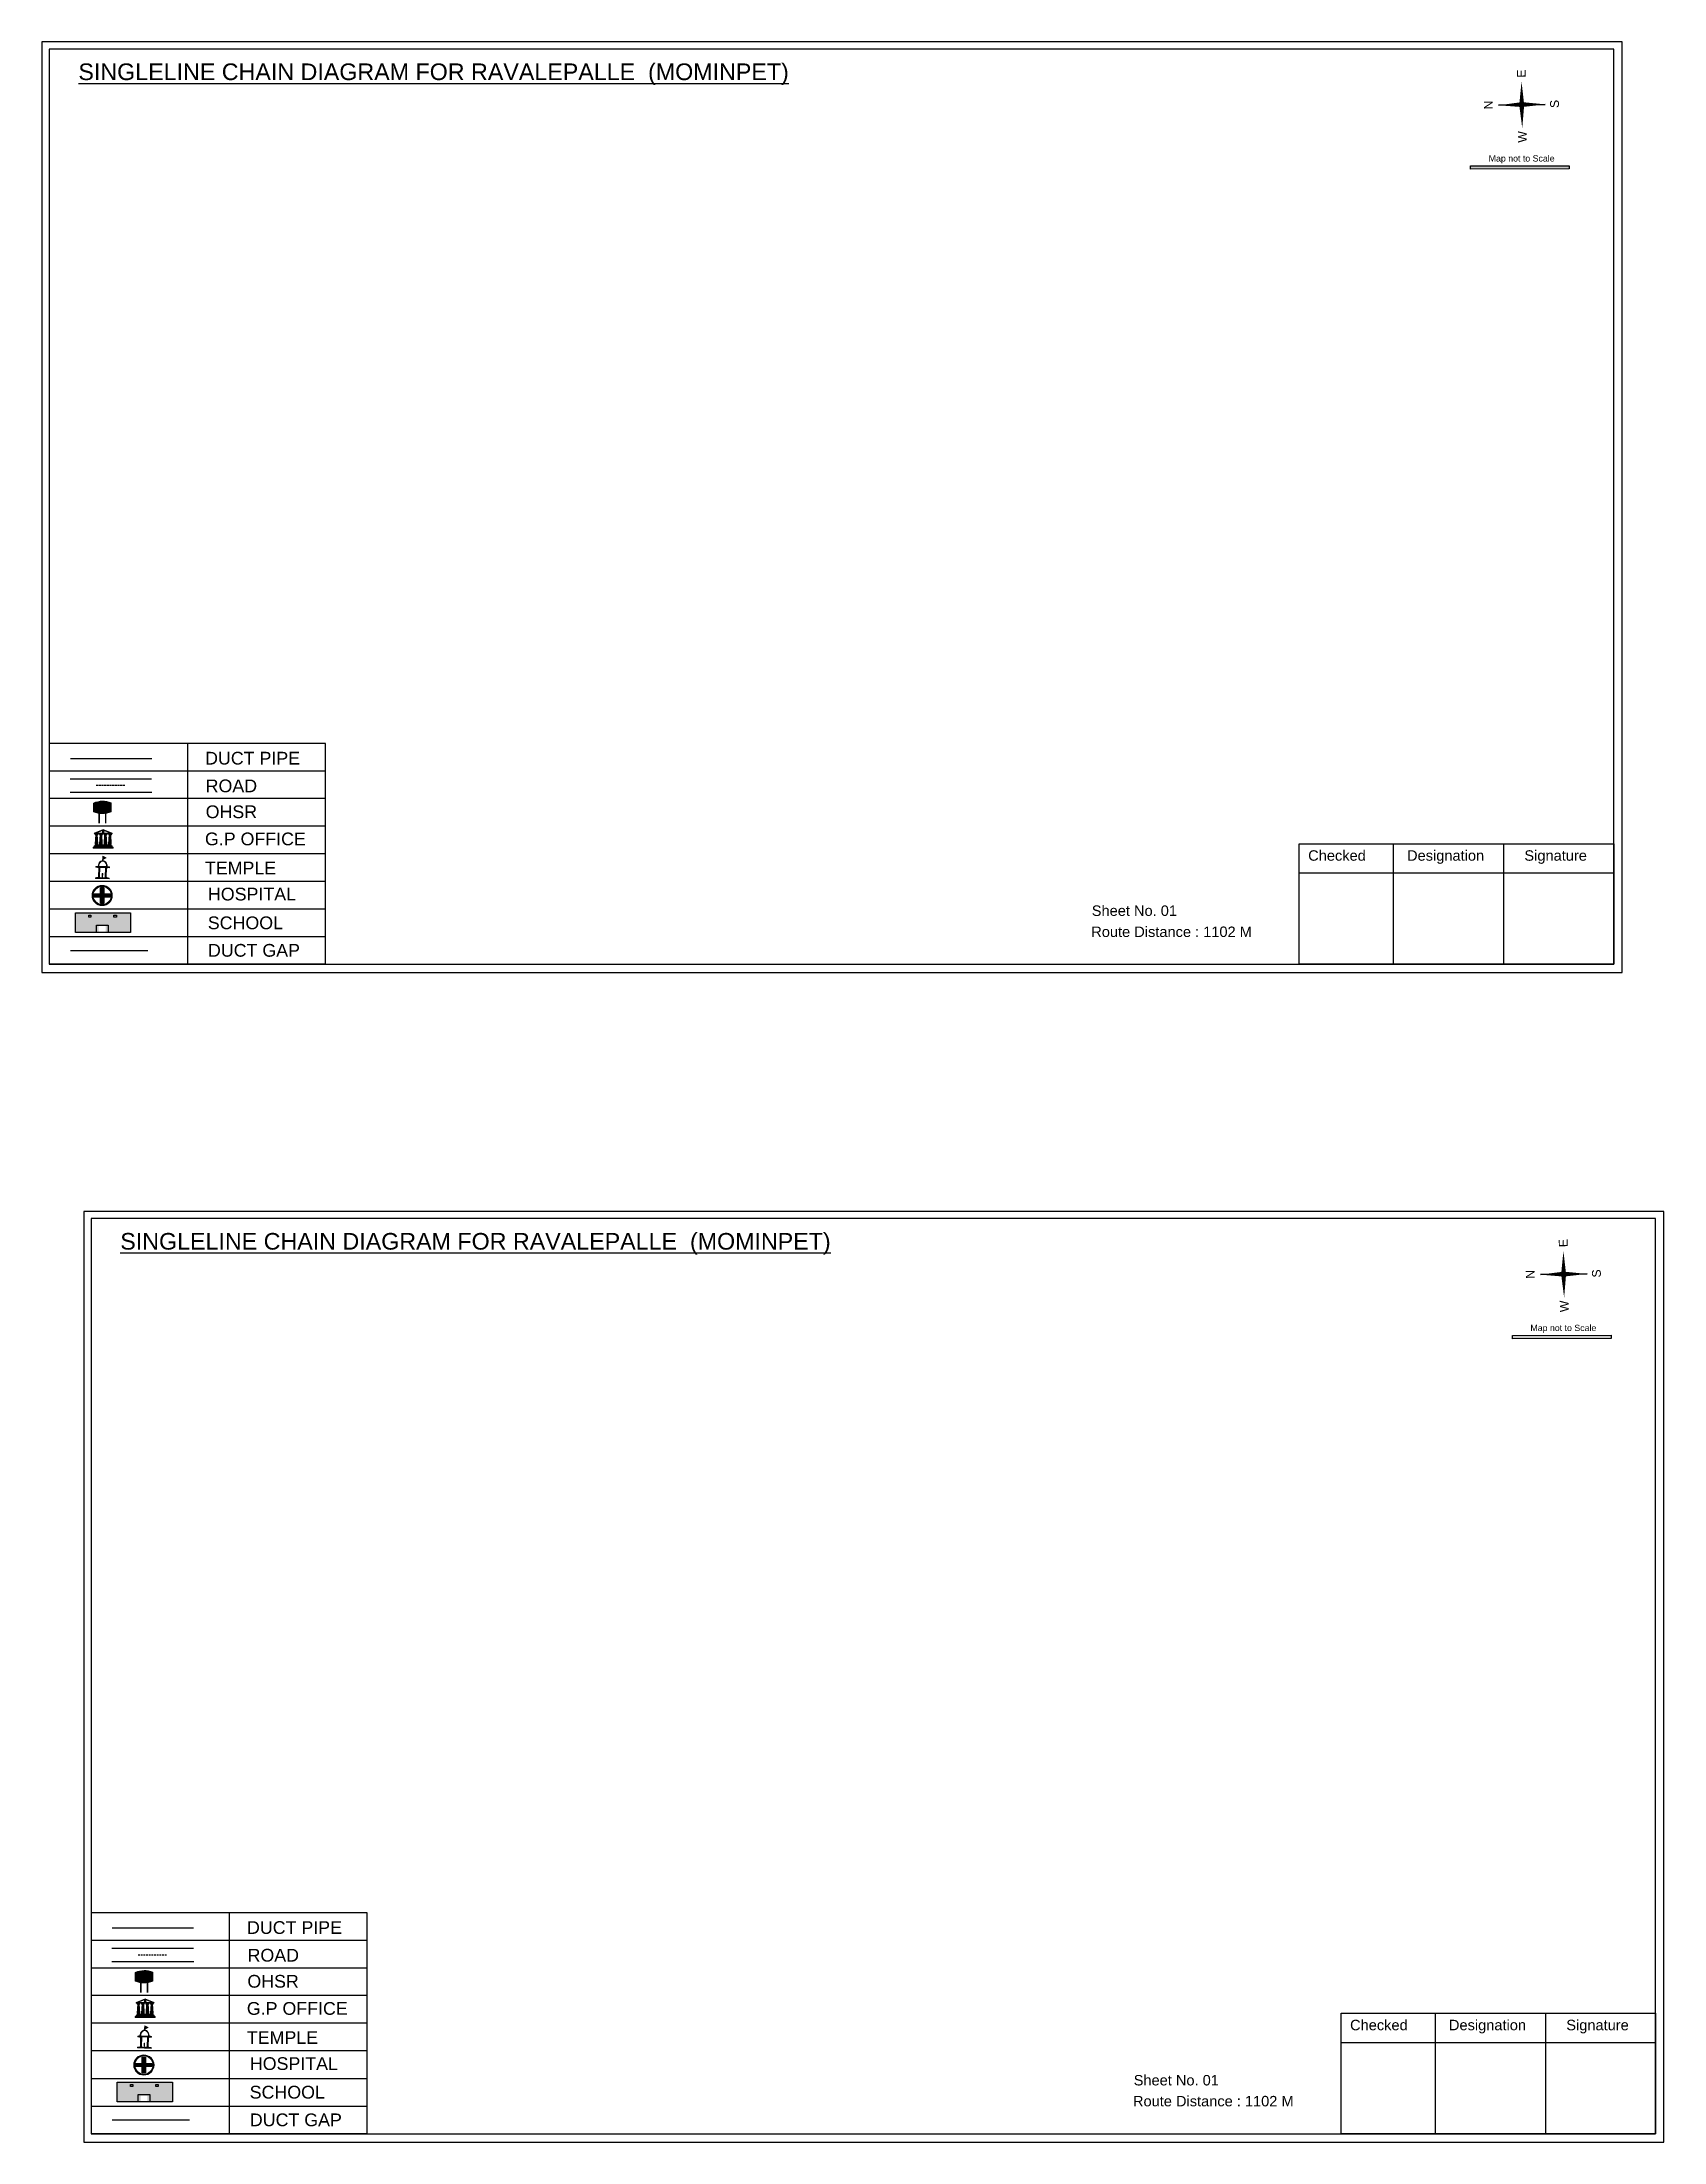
# Model space of a CAD drawing. Header units: inches. Extents: x -117 to 51867, y -12715 to 3423.
# Drawn here: x 45946 to 46860, y -11413 to -10229 of the extents above; entities that cross this region are included whole.
import ezdxf

# ---------------------------------------------------------------- set-up
doc = ezdxf.new("R2010")
doc.units = ezdxf.units.IN
doc.header["$MEASUREMENT"] = 0
doc.linetypes.add('DASHEDX2', pattern=[1.5, 1, -0.5])
doc.layers.add('LANDMARK', color=7, linetype='Continuous')
doc.layers.add('OHT', color=7, linetype='Continuous')
doc.styles.get("Standard").update_dxf_attribs({"font": 'arial.ttf'})

msp = doc.modelspace()

# ---------------------------------------------------------------- texts
at = {"color": 242, "true_color": 0xcd2027}
for p in [(45966.3, -10250.4), (45989.9, -10909.6)]:
    msp.add_text('%%USINGLELINE CHAIN DIAGRAM FOR RAVALEPALLE  (MOMINPET)', height=9.375, dxfattribs=at).set_placement(p)
for s, p in [('E', (46781.7, -10249)), ('S', (46800.4, -10266.1)), ('N', (46763.1, -10266.9)), ('W', (46782.3, -10285.6)), ('E', (46805.3, -10908.2)), ('N', (46786.7, -10926)), ('S', (46824, -10925.3)), ('W', (46805.9, -10944.8))]:
    msp.add_text(s, height=4.95, rotation=91.0063).set_placement(p)
for s, height, p in [('Map not to Scale', 3.542, (46760.8, -10296.3)), ('DUCT PIPE', 7.18, (46037.7, -10636.2)), ('ROAD ', 7.18, (46038, -10651.8)), ('OHSR', 7.18, (46038, -10666.4)), ('G.P OFFICE', 7.18, (46037.6, -10681.7)), ('Checked', 5.89, (46659.1, -10690.4)), ('Designation', 5.886, (46714.8, -10690.4)), ('Signature', 5.89, (46780.9, -10690.4)), ('TEMPLE', 7.18, (46037.6, -10698.1)), ('HOSPITAL', 7.18, (46039.3, -10712.8)), ('SCHOOL', 7.18, (46039.2, -10729)), ('Sheet No. 01', 5.886, (46537.2, -10721.5)), ('Route Distance : 1102 M', 5.886, (46536.9, -10733.4)), ('DUCT GAP', 7.18, (46039.3, -10744.5)), ('Map not to Scale', 3.542, (46784.3, -10955.5)), ('DUCT PIPE', 7.18, (46061.3, -11295.3)), ('ROAD ', 7.18, (46061.6, -11310.9)), ('OHSR', 7.18, (46061.5, -11325.6)), ('G.P OFFICE', 7.18, (46061.2, -11340.9)), ('TEMPLE', 7.18, (46061.2, -11357.3)), ('Checked', 5.89, (46682.7, -11349.6)), ('Designation', 5.886, (46738.4, -11349.6)), ('Signature', 5.89, (46804.5, -11349.6)), ('HOSPITAL', 7.18, (46062.9, -11372)), ('Sheet No. 01', 5.886, (46560.8, -11380.7)), ('SCHOOL', 7.18, (46062.8, -11388.1)), ('Route Distance : 1102 M', 5.886, (46560.4, -11392.5)), ('DUCT GAP', 7.18, (46062.9, -11403.7))]:
    msp.add_text(s, height=height).set_placement(p)

# ---------------------------------------------------------------- blocks, each defined once
blk = doc.blocks.new('OHT')
at = {"linetype": 'Continuous', "lineweight": 0, "true_color": 0x0ffffc}
blk.add_hatch(color=4, dxfattribs=at).paths.add_polyline_path([(0.012, 1), (0, 1, 0.101323), (-0.4, 0.916), (-0.4, 0.525, 0.194075), (0.399, 0.521), (0.399, 0.921, 0.097877)])
at = {"color": 4, "linetype": 'Continuous', "lineweight": 0, "true_color": 0x0ffffc, "flags": 128}
for points in [[(-0.4, 0.525), (-0.4, 0.916)], [(0.399, 0.521), (0.399, 0.921)]]:
    blk.add_lwpolyline(points, dxfattribs=at)
at = {"color": 4, "linetype": 'Continuous', "lineweight": 0, "true_color": 0x0ffffc, "const_width": 0.075, "flags": 128}
for points in [[(-0.15, 0), (-0.15, 0.475)], [(0.15, 0), (0.15, 0.473)]]:
    blk.add_lwpolyline(points, dxfattribs=at)
at = {"color": 4, "linetype": 'Continuous', "lineweight": 0, "true_color": 0x0ffffc}
for centre, radius, start, end in [((0.006, -0.019), 1.019, 67.31091, 113.47108), ((0.004, 1.513), 1.068, 247.76824, 291.70073)]:
    blk.add_arc(centre, radius, start, end, dxfattribs=at)
blk = doc.blocks.new('Government_Office')
at = {"linetype": 'Continuous', "lineweight": 0, "true_color": 0xff0000}
for points in [[(-0.5, 0.05), (0.5, 0.05), (0.5, 0), (-0.5, 0)], [(-0.45, 0.08), (-0.45, 0.12), (0.45, 0.12), (0.45, 0.08)], [(-0.4, 0.14), (-0.4, 0.18), (0.4, 0.18), (0.4, 0.14)]]:
    blk.add_hatch(color=1, dxfattribs=at).paths.add_polyline_path(points)
h = blk.add_hatch(color=1, dxfattribs=at)
h.paths.add_polyline_path([(0.44, 0.72), (0.45, 0.75), (0, 0.93), (-0.45, 0.75), (-0.44, 0.72)])
h.paths.add_polyline_path([(0.36, 0.75), (-0.36, 0.75), (0, 0.9)], flags=16)
h.paths.add_polyline_path([(0, 0.78, -1), (0, 0.87, -1)], flags=0)
h = blk.add_hatch(color=1, dxfattribs=at)
edge = h.paths.add_edge_path()
edge.add_line((-0.27, 0.2), (-0.3, 0.68))
edge.add_line((-0.3, 0.68), (-0.29, 0.68))
edge.add_arc((-0.28, 0.69), 0.0176, 225.304, 441.5659)
edge.add_line((-0.28, 0.7), (-0.39, 0.7))
edge.add_arc((-0.39, 0.69), 0.0176, 98.4341, 314.696)
edge.add_line((-0.38, 0.68), (-0.37, 0.68))
edge.add_line((-0.37, 0.68), (-0.4, 0.2))
edge.add_line((-0.4, 0.2), (-0.27, 0.2))
h = blk.add_hatch(color=1, dxfattribs=at)
edge = h.paths.add_edge_path()
edge.add_line((-0.05, 0.2), (-0.07, 0.68))
edge.add_line((-0.07, 0.68), (-0.07, 0.68))
edge.add_arc((-0.05, 0.69), 0.0176, 225.304, 441.5659)
edge.add_line((-0.05, 0.7), (-0.17, 0.7))
edge.add_arc((-0.17, 0.69), 0.0176, 98.4341, 314.696)
edge.add_line((-0.16, 0.68), (-0.15, 0.68))
edge.add_line((-0.15, 0.68), (-0.18, 0.2))
edge.add_line((-0.18, 0.2), (-0.05, 0.2))
h = blk.add_hatch(color=1, dxfattribs=at)
edge = h.paths.add_edge_path()
edge.add_arc((0, 0.83), 0.0467, 90, 270)
edge.add_arc((0, 0.83), 0.0467, 270, 450)
h = blk.add_hatch(color=1, dxfattribs=at)
edge = h.paths.add_edge_path()
edge.add_line((0.18, 0.2), (0.15, 0.68))
edge.add_line((0.15, 0.68), (0.16, 0.68))
edge.add_arc((0.17, 0.69), 0.0176, 225.304, 441.5659)
edge.add_line((0.17, 0.7), (0.05, 0.7))
edge.add_arc((0.05, 0.69), 0.0176, 98.4341, 314.696)
edge.add_line((0.07, 0.68), (0.07, 0.68))
edge.add_line((0.07, 0.68), (0.05, 0.2))
edge.add_line((0.05, 0.2), (0.18, 0.2))
h = blk.add_hatch(color=1, dxfattribs=at)
edge = h.paths.add_edge_path()
edge.add_line((0.4, 0.2), (0.37, 0.68))
edge.add_line((0.37, 0.68), (0.38, 0.68))
edge.add_arc((0.39, 0.69), 0.0176, 225.304, 441.5659)
edge.add_line((0.4, 0.7), (0.28, 0.7))
edge.add_arc((0.28, 0.69), 0.0176, 98.4341, 314.696)
edge.add_line((0.29, 0.68), (0.3, 0.68))
edge.add_line((0.3, 0.68), (0.27, 0.2))
edge.add_line((0.27, 0.2), (0.4, 0.2))
at = {"color": 1, "linetype": 'Continuous', "lineweight": 0, "true_color": 0xff0000, "flags": 128}
for points in [[(-0.5, 0.05), (0.5, 0.05), (0.5, 0), (-0.5, 0)], [(-0.45, 0.75), (-0.44, 0.72), (0.44, 0.72), (0.45, 0.75), (0, 0.93)], [(-0.45, 0.08), (-0.45, 0.12), (0.45, 0.12), (0.45, 0.08)], [(-0.4, 0.14), (-0.4, 0.18), (0.4, 0.18), (0.4, 0.14)], [(-0.36, 0.75), (0.36, 0.75), (0, 0.9)]]:
    blk.add_lwpolyline(points, close=True, dxfattribs=at)
for points in [[(-0.27, 0.2), (-0.3, 0.68), (-0.29, 0.68, 1.379694), (-0.28, 0.7), (-0.39, 0.7, 1.379694), (-0.38, 0.68), (-0.37, 0.68), (-0.4, 0.2)], [(-0.05, 0.2), (-0.07, 0.68), (-0.07, 0.68, 1.379694), (-0.05, 0.7), (-0.17, 0.7, 1.379694), (-0.16, 0.68), (-0.15, 0.68), (-0.18, 0.2)], [(0, 0.87, 1), (0, 0.78, 1)], [(0.18, 0.2), (0.15, 0.68), (0.16, 0.68, 1.379694), (0.17, 0.7), (0.05, 0.7, 1.379694), (0.07, 0.68), (0.07, 0.68), (0.05, 0.2)], [(0.4, 0.2), (0.37, 0.68), (0.38, 0.68, 1.379694), (0.4, 0.7), (0.28, 0.7, 1.379694), (0.29, 0.68), (0.3, 0.68), (0.27, 0.2)]]:
    blk.add_lwpolyline(points, format="xyb", close=True, dxfattribs=at)
blk = doc.blocks.new('Temple')
at = {"linetype": 'Continuous', "lineweight": 0, "true_color": 0xe66000}
blk.add_hatch(color=32, dxfattribs=at).paths.add_polyline_path([(-0.006, 1), (0.147, 0.931), (0, 0.85)])
at = {"linetype": 'Continuous', "lineweight": 0, "true_color": 0xff0000}
h = blk.add_hatch(color=1, dxfattribs=at)
edge = h.paths.add_edge_path()
edge.add_line((0.175, 0.49), (0.225, 0.49))
edge.add_line((0.225, 0.49), (0.225, 0.497))
edge.add_line((0.225, 0.497), (0.307, 0.497))
edge.add_line((0.307, 0.497), (0.307, 0.533))
edge.add_line((0.307, 0.533), (0.257, 0.533))
edge.add_line((0.257, 0.533), (0.257, 0.54))
edge.add_line((0.257, 0.54), (0.2, 0.54))
edge.add_spline(control_points=[(0.2, 0.54), (0.2, 0.589), (0.19, 0.638), (0.142, 0.743), (0.092, 0.79), (0.027, 0.805), (0.02, 0.806), (0.012, 0.806)], knot_values=[4.712389, 4.712389, 4.712389, 4.712389, 5.278166, 5.278166, 6.117402, 6.117402, 6.223801, 6.223801, 6.223801, 6.223801], degree=3, periodic=0)
edge.add_line((0.012, 0.806), (0.012, 0.79))
edge.add_line((0.012, 0.79), (-0.012, 0.79))
edge.add_line((-0.012, 0.79), (-0.012, 0.806))
edge.add_spline(control_points=[(-0.012, 0.806), (-0.055, 0.802), (-0.096, 0.781), (-0.171, 0.699), (-0.197, 0.628), (-0.2, 0.55), (-0.2, 0.545), (-0.2, 0.54)], knot_values=[6.343965, 6.343965, 6.343965, 6.343965, 6.956638, 6.956638, 7.795874, 7.795874, 7.853982, 7.853982, 7.853982, 7.853982], degree=3, periodic=0)
edge.add_line((-0.2, 0.54), (-0.257, 0.54))
edge.add_line((-0.257, 0.54), (-0.257, 0.533))
edge.add_line((-0.257, 0.533), (-0.307, 0.533))
edge.add_line((-0.307, 0.533), (-0.307, 0.497))
edge.add_line((-0.307, 0.497), (-0.225, 0.497))
edge.add_line((-0.225, 0.497), (-0.225, 0.49))
edge.add_line((-0.225, 0.49), (-0.175, 0.49))
edge.add_line((-0.175, 0.49), (-0.175, 0.07))
edge.add_arc((-0.205, 0.07), 0.03, -90, 0, ccw=False)
edge.add_line((-0.205, 0.04), (-0.257, 0.04))
edge.add_line((-0.257, 0.04), (-0.257, 0.033))
edge.add_line((-0.257, 0.033), (-0.307, 0.033))
edge.add_line((-0.307, 0.033), (-0.307, 0))
edge.add_line((-0.307, 0), (0.307, 0))
edge.add_line((0.307, 0), (0.307, 0.033))
edge.add_line((0.307, 0.033), (0.257, 0.033))
edge.add_line((0.257, 0.033), (0.257, 0.04))
edge.add_line((0.257, 0.04), (0.205, 0.04))
edge.add_arc((0.205, 0.07), 0.03, 180, 270, ccw=False)
edge.add_line((0.175, 0.07), (0.175, 0.49))
h.paths.add_polyline_path([(0.125, 0.07, -0.414214), (0.095, 0.04), (0.05, 0.04), (0.05, 0.033), (-0.05, 0.033), (-0.05, 0.04), (-0.095, 0.04, -0.414214), (-0.125, 0.07), (-0.125, 0.497), (0.125, 0.497)], flags=16)
edge = h.paths.add_edge_path(flags=16)
edge.add_ellipse((0, 0.54), major_axis=(0, 0.242), ratio=0.722808, start_angle=270, end_angle=450, ccw=False)
edge.add_line((0.175, 0.54), (-0.175, 0.54))
h.paths.add_polyline_path([(0.012, 0.23), (0.012, 0.07), (-0.012, 0.07), (-0.012, 0.23)], flags=0)
h = blk.add_hatch(color=1, dxfattribs=at)
edge = h.paths.add_edge_path()
edge.add_line((0.012, 0.857), (0, 0.85))
edge.add_line((0, 0.85), (-0.003, 0.925))
edge.add_line((-0.003, 0.925), (-0.012, 0.925))
edge.add_line((-0.012, 0.925), (-0.012, 0.806))
edge.add_spline(control_points=[(-0.012, 0.806), (-0.004, 0.807), (0.004, 0.807), (0.012, 0.806)], knot_values=[6.223801, 6.223801, 6.223801, 6.223801, 6.343965, 6.343965, 6.343965, 6.343965], degree=3, periodic=0)
edge.add_line((0.012, 0.806), (0.012, 0.857))
h = blk.add_hatch(color=1, dxfattribs=at)
edge = h.paths.add_edge_path()
edge.add_line((0.012, 0.79), (0.012, 0.806))
edge.add_spline(control_points=[(0.012, 0.806), (0.004, 0.807), (-0.004, 0.807), (-0.012, 0.806)], knot_values=[6.223801, 6.223801, 6.223801, 6.223801, 6.343965, 6.343965, 6.343965, 6.343965], degree=3, periodic=0)
edge.add_line((-0.012, 0.806), (-0.012, 0.79))
edge.add_line((-0.012, 0.79), (0.012, 0.79))
at = {"color": 32, "linetype": 'Continuous', "lineweight": 0, "true_color": 0xe66000, "flags": 128}
blk.add_lwpolyline([(-0.006, 1), (0.147, 0.931), (0, 0.85), (-0.006, 1)], dxfattribs=at)
at = {"color": 1, "linetype": 'Continuous', "lineweight": 0, "true_color": 0xff0000, "flags": 128}
blk.add_lwpolyline([(0.2, 0.54), (0.257, 0.54), (0.257, 0.533), (0.307, 0.533), (0.307, 0.497), (0.225, 0.497), (0.225, 0.49), (0.175, 0.49), (0.175, 0.07, 0.414214), (0.205, 0.04), (0.257, 0.04), (0.257, 0.033), (0.307, 0.033), (0.307, 0), (-0.307, 0), (-0.307, 0.033), (-0.257, 0.033), (-0.257, 0.04), (-0.205, 0.04, 0.414214), (-0.175, 0.07), (-0.175, 0.49), (-0.225, 0.49), (-0.225, 0.497), (-0.307, 0.497), (-0.307, 0.533), (-0.257, 0.533), (-0.257, 0.54), (-0.2, 0.54)], format="xyb", dxfattribs=at)
blk.add_lwpolyline([(-0.175, 0.54), (0.175, 0.54)], dxfattribs=at)
blk.add_lwpolyline([(0.125, 0.497), (0.125, 0.07, -0.414214), (0.095, 0.04), (0.05, 0.04), (0.05, 0.033), (-0.05, 0.033), (-0.05, 0.04), (-0.095, 0.04, -0.414214), (-0.125, 0.07), (-0.125, 0.497)], format="xyb", close=True, dxfattribs=at)
for points in [[(0.012, 0.925), (-0.012, 0.925), (-0.012, 0.79), (0.012, 0.79)], [(0.012, 0.23), (-0.012, 0.23), (-0.012, 0.07), (0.012, 0.07)]]:
    blk.add_lwpolyline(points, close=True, dxfattribs=at)
at = {"color": 1, "linetype": 'Continuous', "lineweight": 0, "true_color": 0xff0000}
blk.add_ellipse((0, 0.54), major_axis=(0, 0.242), ratio=0.722808, start_param=4.712389, end_param=7.853982, dxfattribs=at)
blk.add_open_spline([(0.2, 0.54), (0.2, 0.589), (0.19, 0.638), (0.142, 0.743), (0.092, 0.79), (-0.023, 0.816), (-0.085, 0.794), (-0.171, 0.699), (-0.197, 0.628), (-0.2, 0.55), (-0.2, 0.545), (-0.2, 0.54)], degree=3, knots=[4.712389, 4.712389, 4.712389, 4.712389, 5.278166, 5.278166, 6.117402, 6.117402, 6.956638, 6.956638, 7.795874, 7.795874, 7.853982, 7.853982, 7.853982, 7.853982], dxfattribs=at)
blk = doc.blocks.new('*U112')
at = {"color": 0, "linetype": 'DASHEDX2', "transparency": 16777216}
blk.add_line((-8.2, 0), (8, 0), dxfattribs=at)
blk = doc.blocks.new('Hospital')
at = {"linetype": 'Continuous', "lineweight": 0, "true_color": 0x000000}
h = blk.add_hatch(color=18, dxfattribs=at)
h.paths.add_polyline_path([(-0.5, 0, 1), (0.5, 0, 1)])
h.paths.add_polyline_path([(0.45, 0, -1), (-0.45, 0, -1)], flags=16)
at = {"linetype": 'Continuous', "true_color": 0xff0000}
blk.add_hatch(color=1, dxfattribs=at).paths.add_polyline_path([(-0.39, 0.08), (-0.08, 0.08), (-0.08, 0.39), (0.08, 0.39), (0.08, 0.08), (0.39, 0.08), (0.39, -0.08), (0.08, -0.08), (0.08, -0.39), (-0.08, -0.39), (-0.08, -0.08), (-0.39, -0.08)])
at = {"color": 1, "linetype": 'Continuous', "true_color": 0xff0000, "flags": 128}
blk.add_lwpolyline([(-0.39, 0.08), (-0.08, 0.08), (-0.08, 0.39), (0.08, 0.39), (0.08, 0.08), (0.39, 0.08), (0.39, -0.08), (0.08, -0.08), (0.08, -0.39), (-0.08, -0.39), (-0.08, -0.08), (-0.39, -0.08)], close=True, dxfattribs=at)
at = {"color": 18, "linetype": 'Continuous', "lineweight": 0, "true_color": 0x000000}
for radius in [0.5, 0.446]:
    blk.add_circle((0, 0), radius, dxfattribs=at)
blk = doc.blocks.new('*U102')
at = {"color": 0, "linetype": 'DASHEDX2', "transparency": 16777216}
blk.add_line((-8.2, 0), (8, 0), dxfattribs=at)

# ---------------------------------------------------------------- hatches: boundary and pattern name
at = {"true_color": 0x0093dd}
h = msp.add_hatch(color=142, dxfattribs=at)
h.dxf.hatch_style = 1
h.paths.add_polyline_path([(46750.6, -10298.8), (46750.6, -10300.7), (46806.1, -10300.5), (46806.1, -10298.7)])
at = {"true_color": 0xc8c92d}
h = msp.add_hatch(color=52, dxfattribs=at)
h.dxf.hatch_style = 1
h.paths.add_polyline_path([(45970.8, -10719.7), (45964.6, -10719.7), (45964.6, -10730.8), (45970.8, -10730.8)])
h.paths.add_polyline_path([(45995.6, -10719.7), (45989.5, -10719.7), (45989.5, -10730.8), (45995.6, -10730.8)])
at = {"true_color": 0x293189}
h = msp.add_hatch(color=177, dxfattribs=at)
h.dxf.hatch_style = 1
h.paths.add_polyline_path([(45989.5, -10719.7), (45970.8, -10719.7), (45970.8, -10730.8), (45977.8, -10730.8), (45977.8, -10727.2), (45981.6, -10727.2), (45981.6, -10730.8), (45989.5, -10730.8)])
h.paths.add_polyline_path([(45973.4, -10722.2), (45972.1, -10722.2), (45972.1, -10721), (45973.4, -10721)], flags=16)
h.paths.add_polyline_path([(45986.3, -10722.2), (45986.3, -10721), (45987.7, -10721), (45987.7, -10722.2)], flags=16)
at = {"true_color": 0x0093dd}
h = msp.add_hatch(color=142, dxfattribs=at)
h.dxf.hatch_style = 1
h.paths.add_polyline_path([(46774.2, -10958), (46774.2, -10959.8), (46829.7, -10959.7), (46829.7, -10957.8)])
at = {"true_color": 0xc8c92d}
h = msp.add_hatch(color=52, dxfattribs=at)
h.dxf.hatch_style = 1
h.paths.add_polyline_path([(45994.4, -11378.9), (45988.2, -11378.9), (45988.2, -11390), (45994.4, -11390)])
h.paths.add_polyline_path([(46019.2, -11378.9), (46013, -11378.9), (46013, -11390), (46019.2, -11390)])
at = {"true_color": 0x293189}
h = msp.add_hatch(color=177, dxfattribs=at)
h.dxf.hatch_style = 1
h.paths.add_polyline_path([(46013, -11378.9), (45994.4, -11378.9), (45994.4, -11390), (46001.4, -11390), (46001.4, -11386.4), (46005.2, -11386.4), (46005.2, -11390), (46013, -11390)])
h.paths.add_polyline_path([(45997, -11381.4), (45995.7, -11381.4), (45995.7, -11380.1), (45997, -11380.1)], flags=16)
h.paths.add_polyline_path([(46009.9, -11381.4), (46009.9, -11380.1), (46011.3, -11380.1), (46011.3, -11381.4)], flags=16)

# ---------------------------------------------------------------- linework, layer by layer
for p, q in [((46792.7, -10264.1), (46766.4, -10264.6)), ((46766.4, -10264.6), (46792.7, -10264.1)), ((46792.7, -10264.1), (46766.4, -10264.6)), ((46779.5, -10264.3), (46792.7, -10264.1)), ((45949.9, -10624.3), (45949.9, -10747.5)), ((46027.7, -10624.3), (46027.7, -10748.7)), ((46105.5, -10639.9), (45949.9, -10639.9)), ((45961.6, -10644.2), (46007.5, -10644.2)), ((45961.6, -10651.7), (46007.7, -10651.7)), ((46105.5, -10655.4), (45949.9, -10655.4)), ((46105.5, -10671), (45949.9, -10671)), ((46105.5, -10686.5), (45949.9, -10686.5)), ((46105.5, -10702.1), (45949.9, -10702.1)), ((45949.9, -10717.6), (46105.5, -10717.6)), ((45949.9, -10733.2), (46105.5, -10733.2)), ((45949.9, -10747.5), (45949.9, -10748.7)), ((45949.9, -10747.8), (45949.9, -10748.7)), ((46105.5, -10748.7), (45949.9, -10748.7)), ((46816.2, -10923.3), (46789.9, -10923.7)), ((46789.9, -10923.7), (46816.2, -10923.3)), ((46816.2, -10923.3), (46789.9, -10923.7)), ((46803.1, -10923.5), (46816.2, -10923.3)), ((45973.5, -11283.5), (45973.5, -11406.7)), ((46051.3, -11283.5), (46051.3, -11407.9)), ((46129, -11299), (45973.5, -11299)), ((45985.2, -11303.3), (46031.1, -11303.3)), ((46129, -11314.6), (45973.5, -11314.6)), ((45985.2, -11310.8), (46031.3, -11310.8)), ((46129, -11330.1), (45973.5, -11330.1)), ((46129, -11345.7), (45973.5, -11345.7)), ((46129, -11361.2), (45973.5, -11361.2)), ((45973.5, -11376.8), (46129, -11376.8)), ((45973.5, -11392.3), (46129, -11392.3)), ((45973.5, -11406.7), (45973.5, -11407.9)), ((45973.5, -11406.9), (45973.5, -11407.9)), ((46129, -11407.9), (45973.5, -11407.9))]:
    msp.add_line(p, q)
at = {"color": 1}
for p, q in [((46766.4, -10264.6), (46779.5, -10264.3)), ((46789.9, -10923.7), (46803.1, -10923.5))]:
    msp.add_line(p, q, dxfattribs=at)
at = {"color": 242, "true_color": 0xcd2027}
for p, q in [((46707, -10680.9), (46707, -10748.8)), ((46769.2, -10680.9), (46769.2, -10748.8)), ((46654, -10697.3), (46831.3, -10697.3)), ((46730.6, -11340), (46730.6, -11407.9)), ((46792.8, -11340), (46792.8, -11407.9)), ((46677.6, -11356.5), (46854.8, -11356.5))]:
    msp.add_line(p, q, dxfattribs=at)
for points in [[(45945.8, -10228.9), (45945.8, -10753.4), (46836, -10753.4), (46836, -10228.9)], [(45949.9, -10232.9), (45949.9, -10748.7), (46831.3, -10748.7), (46831.3, -10232.9)], [(45995.7, -10719.7), (45995.7, -10730.8), (45964.6, -10730.8), (45964.6, -10719.7)], [(45973.4, -10721), (45973.4, -10722.2), (45972.1, -10722.2), (45972.1, -10721)], [(45986.3, -10722.2), (45986.3, -10721), (45987.7, -10721), (45987.7, -10722.2)], [(45969.4, -10888.1), (45969.4, -11412.6), (46859.5, -11412.6), (46859.5, -10888.1)], [(45973.5, -10892.1), (45973.5, -11407.9), (46854.8, -11407.9), (46854.8, -10892.1)], [(46019.3, -11378.9), (46019.3, -11390), (45988.2, -11390), (45988.2, -11378.9)], [(45997, -11380.1), (45997, -11381.4), (45995.7, -11381.4), (45995.7, -11380.1)], [(46009.9, -11381.4), (46009.9, -11380.1), (46011.3, -11380.1), (46011.3, -11381.4)]]:
    msp.add_lwpolyline(points, close=True)
at = {"color": 142, "true_color": 0x0093dd}
for points in [[(46806.1, -10300.5), (46750.6, -10300.7), (46750.6, -10298.8), (46806.1, -10298.7), (46806.1, -10300.5)], [(46829.7, -10959.7), (46774.2, -10959.8), (46774.2, -10958), (46829.7, -10957.8), (46829.7, -10959.7)]]:
    msp.add_lwpolyline(points, dxfattribs=at)
for points in [[(46105.5, -10748.7), (46105.5, -10624.3), (45949.9, -10624.3)], [(45976.5, -10730.8), (45976.5, -10726.7), (45983, -10726.7), (45983, -10730.8)], [(46129, -11407.9), (46129, -11283.5), (45973.5, -11283.5)], [(46000, -11390), (46000, -11385.9), (46006.6, -11385.9), (46006.6, -11390)]]:
    msp.add_lwpolyline(points)
at = {"color": 242, "true_color": 0xcd2027}
for points in [[(46831.3, -10748.8), (46654, -10748.8), (46654, -10680.9), (46831.3, -10680.9)], [(46854.8, -11407.9), (46677.6, -11407.9), (46677.6, -11340), (46854.8, -11340)]]:
    msp.add_lwpolyline(points, close=True, dxfattribs=at)
for points in [[(46780.8, -10264.3), (46778, -10264.4), (46779.3, -10251.2)], [(46780.8, -10264.3), (46778, -10264.4), (46779.3, -10251.2)], [(46780.8, -10264.3), (46778, -10264.4), (46779.7, -10277.5)], [(46780.8, -10264.3), (46778, -10264.4), (46779.7, -10277.5)], [(46779.5, -10265.6), (46779.5, -10262.8), (46792.7, -10264.1)], [(46779.5, -10265.6), (46779.5, -10262.8), (46792.7, -10264.1)], [(46804.4, -10923.5), (46801.6, -10923.5), (46802.9, -10910.4)], [(46804.4, -10923.5), (46801.6, -10923.5), (46802.9, -10910.4)], [(46804.4, -10923.5), (46801.6, -10923.5), (46803.3, -10936.6)], [(46804.4, -10923.5), (46801.6, -10923.5), (46803.3, -10936.6)], [(46803.1, -10924.8), (46803.1, -10922), (46816.2, -10923.3)], [(46803.1, -10924.8), (46803.1, -10922), (46816.2, -10923.3)]]:
    msp.add_solid(points)
at = {"color": 1}
for points in [[(46779.5, -10265.6), (46779.5, -10262.8), (46766.4, -10264.6)], [(46779.5, -10265.6), (46779.5, -10262.8), (46766.4, -10264.6)], [(46803.1, -10924.8), (46803.1, -10922), (46789.9, -10923.7)], [(46803.1, -10924.8), (46803.1, -10922), (46789.9, -10923.7)]]:
    msp.add_solid(points, dxfattribs=at)
at = {"layer": 'OHT', "color": 5}
for p, q in [((45961.8, -10632.8), (46007.6, -10632.8)), ((45985.3, -11291.9), (46031.2, -11291.9))]:
    msp.add_line(p, q, dxfattribs=at)
at = {"layer": 'OHT', "color": 1}
for p, q in [((45961.8, -10741), (46005.4, -10741)), ((45985.3, -11400.1), (46028.9, -11400.1))]:
    msp.add_line(p, q, dxfattribs=at)

# ---------------------------------------------------------------- block references
at = {"linetype": 'DASHEDX2'}
for name, p in [('*U112', (45984.6, -10647.9)), ('*U102', (46008.2, -11307.1))]:
    msp.add_blockref(name, p, dxfattribs=at)
at = {"layer": 'LANDMARK'}
for name, p, xscale, yscale, zscale in [('Government_Office', (45980.3, -10683.4), 11.32114773247135, 11.32114773247135, 11.32114773247135), ('Hospital', (45979.7, -10710), 11.41772014427468, 11.41772014427468, 11.41772014427468), ('Government_Office', (46003.9, -11342.5), 11.32114773247135, 11.32114773247135, 11.32114773247135), ('Hospital', (46003.2, -11369.2), 11.41772014427468, 11.41772014427468, 11.41772014427468)]:
    msp.add_blockref(name, p, dxfattribs=dict(at, xscale=xscale, yscale=yscale, zscale=zscale))
at = {"layer": 'LANDMARK', "xscale": 12.62452535729322, "yscale": 12.62452535729322, "zscale": 12.62452535729322, "rotation": 358.3713438591284}
for p in [(45979.8, -10700.5), (46003.4, -11359.7)]:
    msp.add_blockref('Temple', p, dxfattribs=at)
at = {"layer": 'OHT', "xscale": 12.45189723782068, "yscale": 12.45189723782068, "zscale": 12.45189723782068}
for p in [(45979.8, -10669.3), (46003.3, -11328.4)]:
    msp.add_blockref('OHT', p, dxfattribs=at)

msp.set_redraw_order([(e.dxf.handle, doc.entitydb.next_handle()) for e in msp.query("TEXT MTEXT ATTDEF DIMENSION ARC_DIMENSION")])  # texts and dimensions are drawn at this point

doc.saveas('drawing.dxf')
